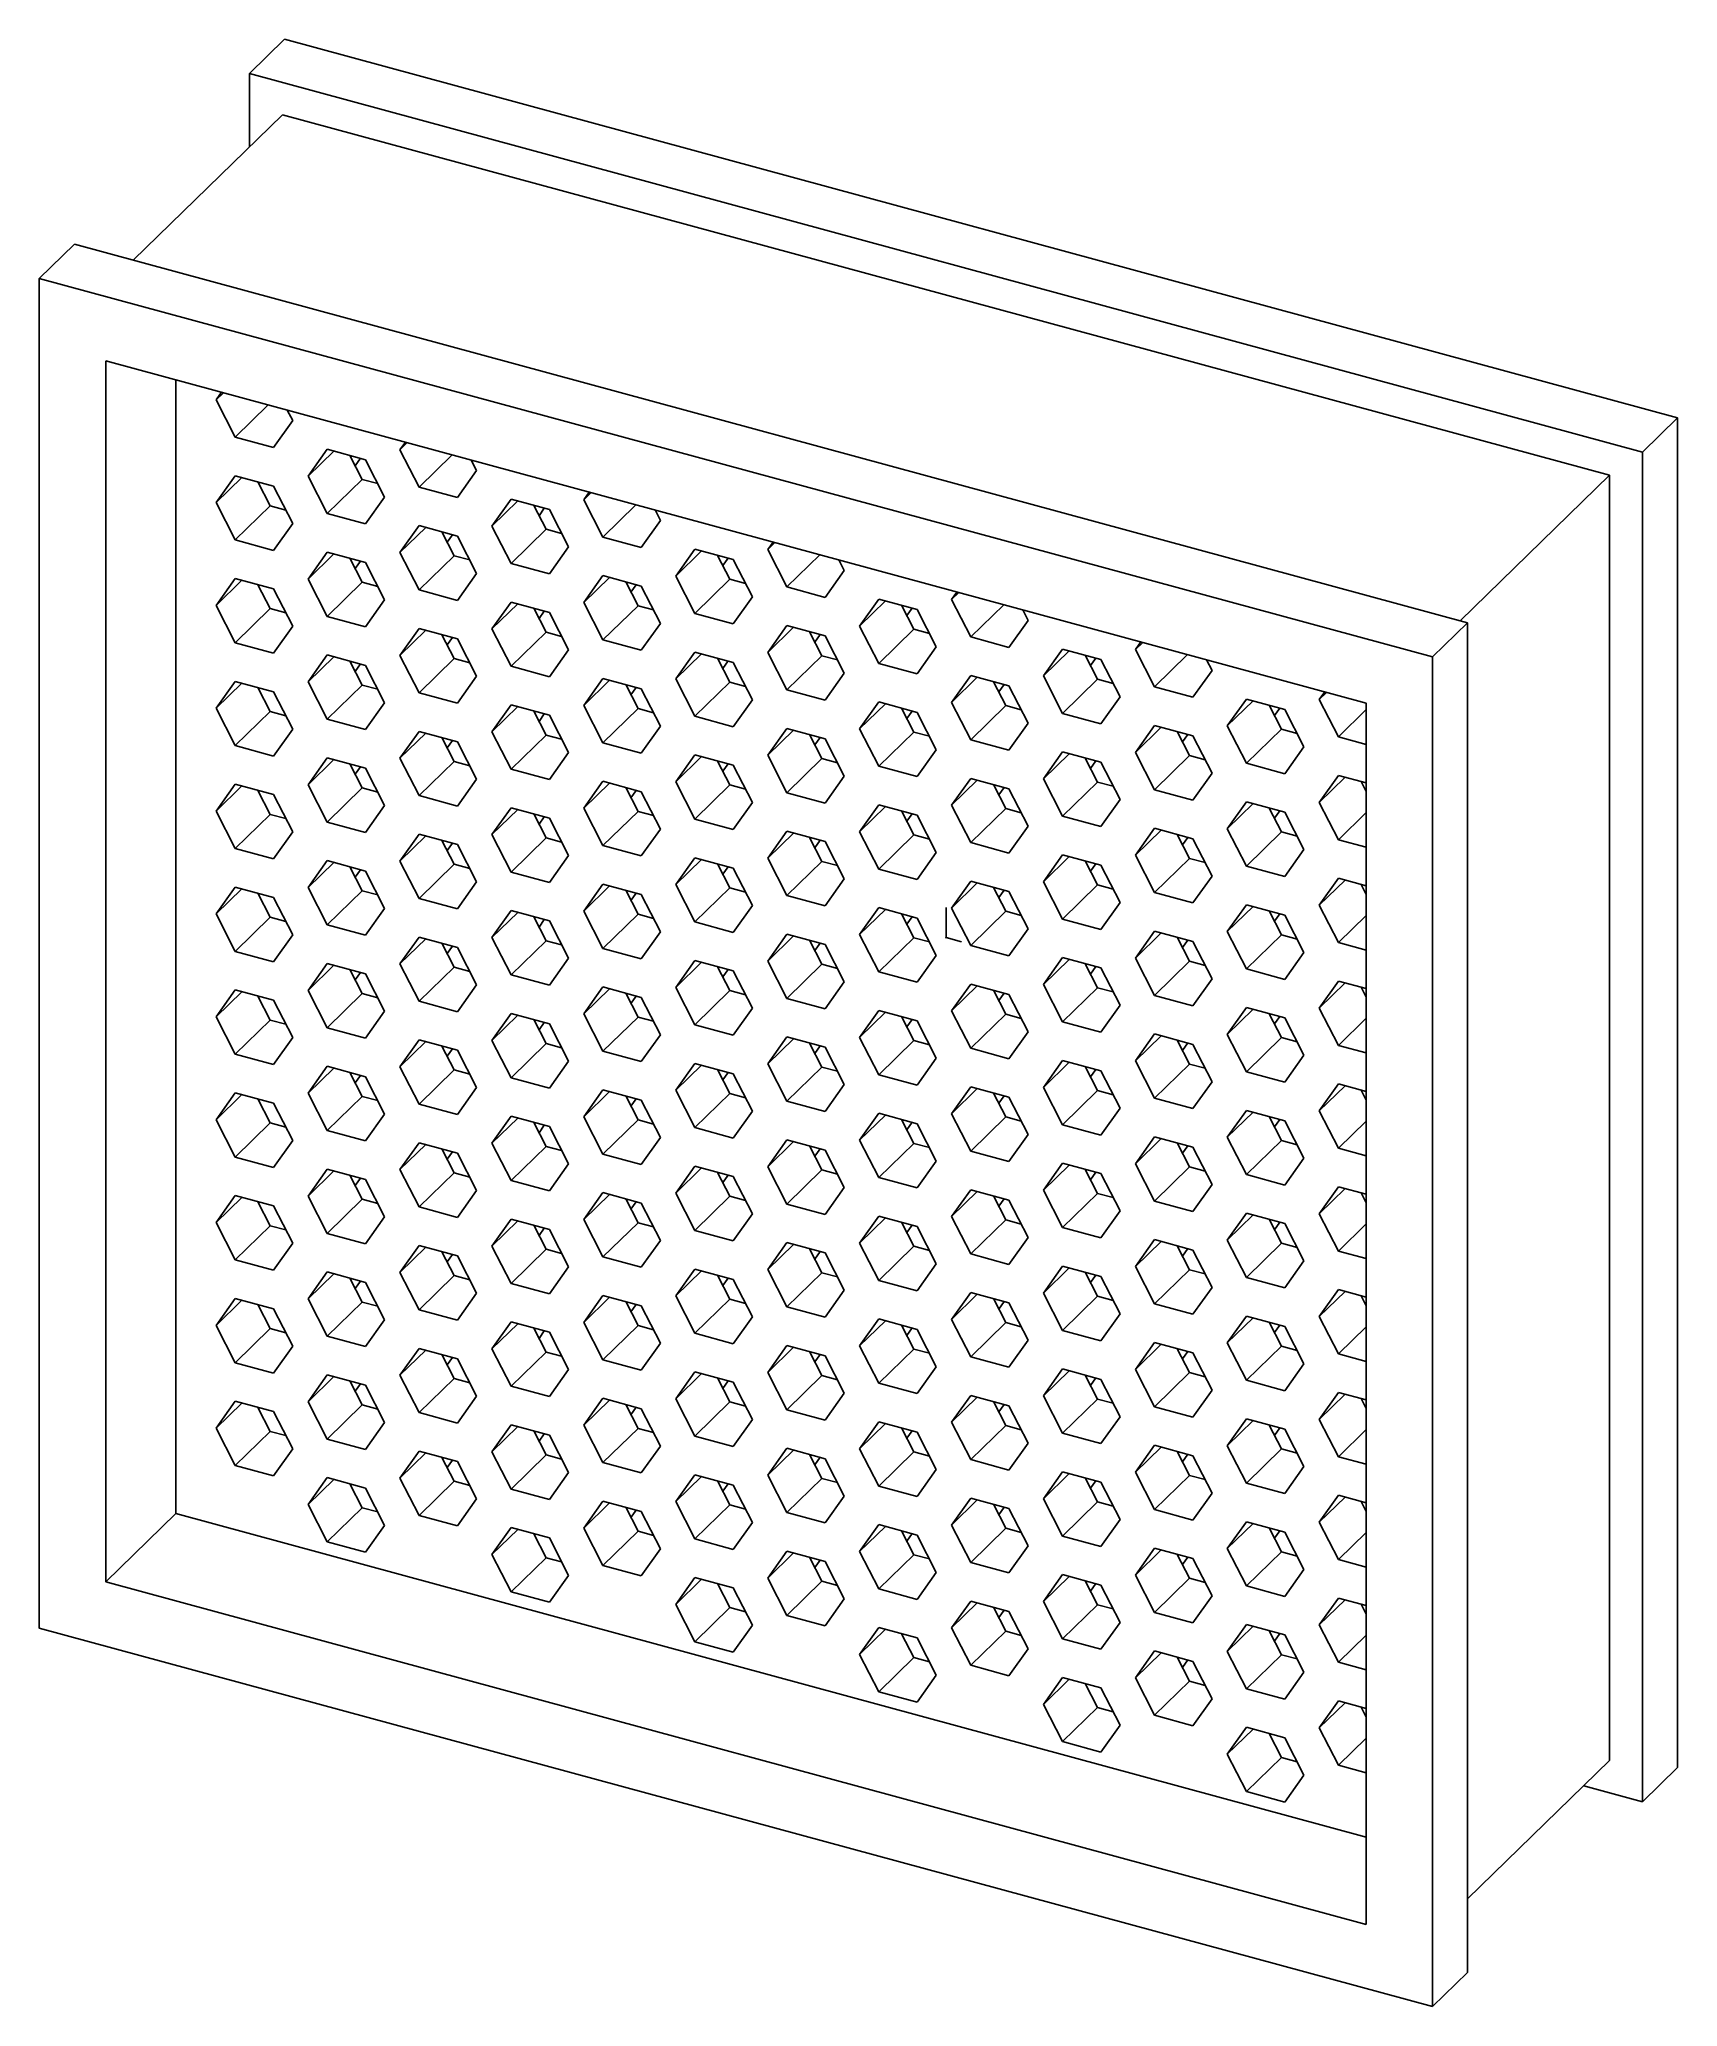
# Paper-space layout '_Trimetric' of a CAD drawing. Header units: inches. Extents: x -12.1 to 9.8, y -14.3 to 12.
import ezdxf

# ---------------------------------------------------------------- set-up
doc = ezdxf.new("R2010")
doc.units = ezdxf.units.IN
doc.header["$MEASUREMENT"] = 0
doc.header["$PDSIZE"] = -1

psp = doc.layouts.new('_Trimetric')

# ---------------------------------------------------------------- linework, layer by layer
at = {"color": 7, "linetype": 'Continuous', "lineweight": 25}
for p, q in [((-8.82, 11.98), (-9.286, 11.524)), ((-8.82, 11.98), (9.753, 6.932)), ((-9.286, 10.544), (-9.286, 11.524)), ((-9.286, 11.524), (9.286, 6.476)), ((-10.834, 9.033), (-8.844, 10.975)), ((8.844, 6.168), (-8.844, 10.975)), ((-12.087, 8.791), (-11.62, 9.247)), ((6.953, 4.199), (-11.62, 9.247)), ((-12.087, 8.791), (-12.087, -9.209)), ((6.486, 3.743), (-12.087, 8.791)), ((-11.202, 7.694), (-11.202, -8.593)), ((5.602, 3.127), (-11.202, 7.694)), ((-10.269, 7.44), (-10.269, -7.682)), ((-9.658, 7.274), (-9.73, 7.172)), ((-9.633, 7.267), (-9.73, 7.172)), ((-9.73, 7.172), (-9.475, 6.674)), ((-9.035, 7.104), (-9.475, 6.674)), ((-8.964, 6.536), (-8.709, 6.895)), ((-8.709, 6.895), (-8.781, 7.036)), ((9.753, 6.932), (9.286, 6.476)), ((9.753, 6.932), (9.753, -11.069)), ((-9.475, 6.674), (-8.964, 6.536)), ((-7.207, 6.608), (-7.279, 6.506)), ((-7.182, 6.601), (-7.279, 6.506)), ((-8.25, 6.513), (-8.505, 6.154)), ((-8.161, 6.489), (-8.505, 6.154)), ((-7.739, 6.374), (-8.25, 6.513)), ((-7.947, 6.43), (-7.783, 6.111)), ((-7.806, 6.392), (-7.876, 6.293)), ((-7.484, 5.876), (-7.739, 6.374)), ((-7.279, 6.506), (-7.024, 6.008)), ((-6.584, 6.438), (-7.024, 6.008)), ((-6.258, 6.229), (-6.33, 6.369)), ((9.286, 6.476), (9.286, -11.524)), ((-9.475, 6.16), (-9.73, 5.801)), ((-9.387, 6.136), (-9.73, 5.801)), ((-8.964, 6.021), (-9.475, 6.16)), ((-9.172, 6.078), (-9.008, 5.759)), ((-8.505, 6.154), (-8.25, 5.656)), ((-7.783, 6.111), (-8.25, 5.656)), ((-7.783, 6.111), (-7.575, 6.055)), ((-6.513, 5.87), (-6.258, 6.229)), ((6.854, 4.226), (8.844, 6.168)), ((8.844, -10.975), (8.844, 6.168)), ((-9.73, 5.801), (-9.475, 5.303)), ((-8.709, 5.523), (-8.964, 6.021)), ((-7.739, 5.517), (-7.484, 5.876)), ((-7.024, 6.008), (-6.513, 5.87)), ((-5.799, 5.847), (-6.054, 5.488)), ((-5.71, 5.823), (-6.054, 5.488)), ((-5.288, 5.708), (-5.799, 5.847)), ((-4.756, 5.942), (-4.828, 5.84)), ((-4.731, 5.935), (-4.828, 5.84)), ((-4.828, 5.84), (-4.573, 5.342)), ((-4.133, 5.772), (-4.573, 5.342)), ((-9.008, 5.759), (-9.475, 5.303)), ((-9.008, 5.759), (-8.801, 5.702)), ((-8.964, 5.164), (-8.709, 5.523)), ((-8.25, 5.656), (-7.739, 5.517)), ((-5.496, 5.764), (-5.332, 5.445)), ((-5.355, 5.726), (-5.425, 5.627)), ((-5.033, 5.21), (-5.288, 5.708)), ((-4.062, 5.203), (-3.807, 5.563)), ((-3.807, 5.563), (-3.879, 5.703)), ((-9.475, 5.303), (-8.964, 5.164)), ((-7.024, 5.494), (-7.279, 5.135)), ((-6.936, 5.47), (-7.279, 5.135)), ((-6.513, 5.355), (-7.024, 5.494)), ((-6.721, 5.412), (-6.557, 5.092)), ((-6.58, 5.373), (-6.651, 5.274)), ((-6.258, 4.857), (-6.513, 5.355)), ((-6.054, 5.488), (-5.799, 4.99)), ((-5.332, 5.445), (-5.799, 4.99)), ((-5.332, 5.445), (-5.124, 5.389)), ((-4.573, 5.342), (-4.062, 5.203)), ((-2.305, 5.276), (-2.377, 5.174)), ((-2.28, 5.269), (-2.377, 5.174)), ((-8.25, 5.141), (-8.505, 4.782)), ((-8.161, 5.117), (-8.505, 4.782)), ((-7.739, 5.003), (-8.25, 5.141)), ((-7.947, 5.059), (-7.783, 4.74)), ((-7.806, 5.021), (-7.876, 4.922)), ((-7.484, 4.505), (-7.739, 5.003)), ((-7.279, 5.135), (-7.024, 4.637)), ((-6.557, 5.092), (-7.024, 4.637)), ((-6.557, 5.092), (-6.35, 5.036)), ((-5.799, 4.99), (-5.288, 4.851)), ((-5.288, 4.851), (-5.033, 5.21)), ((-3.348, 5.181), (-3.603, 4.821)), ((-3.259, 5.157), (-3.603, 4.821)), ((-2.837, 5.042), (-3.348, 5.181)), ((-3.045, 5.098), (-2.881, 4.779)), ((-2.904, 5.06), (-2.974, 4.961)), ((-2.582, 4.544), (-2.837, 5.042)), ((-2.377, 5.174), (-2.122, 4.676)), ((-1.682, 5.106), (-2.122, 4.676)), ((-1.356, 4.897), (-1.428, 5.037)), ((-9.475, 4.789), (-9.73, 4.43)), ((-9.387, 4.765), (-9.73, 4.43)), ((-8.964, 4.65), (-9.475, 4.789)), ((-8.505, 4.782), (-8.25, 4.284)), ((-7.783, 4.74), (-8.25, 4.284)), ((-7.783, 4.74), (-7.575, 4.683)), ((-6.513, 4.498), (-6.258, 4.857)), ((-4.573, 4.828), (-4.828, 4.469)), ((-4.485, 4.804), (-4.828, 4.469)), ((-4.062, 4.689), (-4.573, 4.828)), ((-4.27, 4.746), (-4.106, 4.426)), ((-3.603, 4.821), (-3.348, 4.323)), ((-2.881, 4.779), (-3.348, 4.323)), ((-2.881, 4.779), (-2.673, 4.723)), ((-1.611, 4.537), (-1.356, 4.897)), ((-9.172, 4.706), (-9.008, 4.387)), ((-8.709, 4.152), (-8.964, 4.65)), ((-7.739, 4.145), (-7.484, 4.505)), ((-7.024, 4.637), (-6.513, 4.498)), ((-5.799, 4.475), (-6.054, 4.116)), ((-5.288, 4.336), (-5.799, 4.475)), ((-4.828, 4.469), (-4.573, 3.971)), ((-4.129, 4.707), (-4.2, 4.608)), ((-3.807, 4.191), (-4.062, 4.689)), ((-2.837, 4.185), (-2.582, 4.544)), ((-2.122, 4.676), (-1.611, 4.537)), ((-0.897, 4.514), (-1.152, 4.155)), ((-0.808, 4.491), (-1.152, 4.155)), ((-0.386, 4.376), (-0.897, 4.514)), ((0.146, 4.609), (0.074, 4.508)), ((0.171, 4.603), (0.074, 4.508)), ((0.074, 4.508), (0.329, 4.01)), ((-9.73, 4.43), (-9.475, 3.932)), ((-9.008, 4.387), (-9.475, 3.932)), ((-9.008, 4.387), (-8.801, 4.331)), ((-8.25, 4.284), (-7.739, 4.145)), ((-5.71, 4.451), (-6.054, 4.116)), ((-5.496, 4.393), (-5.332, 4.074)), ((-5.355, 4.355), (-5.425, 4.256)), ((-5.033, 3.839), (-5.288, 4.336)), ((-4.106, 4.426), (-4.573, 3.971)), ((-4.106, 4.426), (-3.899, 4.37)), ((-3.348, 4.323), (-2.837, 4.185)), ((-0.594, 4.432), (-0.43, 4.113)), ((-0.453, 4.394), (-0.523, 4.295)), ((-0.131, 3.878), (-0.386, 4.376)), ((0.769, 4.44), (0.329, 4.01)), ((0.839, 3.871), (1.095, 4.23)), ((1.095, 4.23), (1.023, 4.371)), ((6.486, 3.743), (6.953, 4.199)), ((6.953, -13.802), (6.953, 4.199)), ((-8.964, 3.793), (-8.709, 4.152)), ((-7.024, 4.123), (-7.279, 3.763)), ((-6.936, 4.099), (-7.279, 3.763)), ((-6.513, 3.984), (-7.024, 4.123)), ((-6.721, 4.04), (-6.557, 3.721)), ((-6.58, 4.002), (-6.651, 3.903)), ((-6.258, 3.486), (-6.513, 3.984)), ((-6.054, 4.116), (-5.799, 3.618)), ((-5.332, 4.074), (-5.799, 3.618)), ((-5.332, 4.074), (-5.124, 4.017)), ((-4.573, 3.971), (-4.062, 3.832)), ((-4.062, 3.832), (-3.807, 4.191)), ((-2.122, 4.162), (-2.377, 3.803)), ((-2.034, 4.138), (-2.377, 3.803)), ((-1.611, 4.023), (-2.122, 4.162)), ((-1.819, 4.079), (-1.655, 3.76)), ((-1.678, 4.041), (-1.749, 3.942)), ((-1.356, 3.525), (-1.611, 4.023)), ((-1.152, 4.155), (-0.897, 3.657)), ((-0.43, 4.113), (-0.897, 3.657)), ((-0.43, 4.113), (-0.222, 4.056)), ((0.329, 4.01), (0.839, 3.871)), ((2.597, 3.943), (2.525, 3.842)), ((2.622, 3.937), (2.525, 3.842)), ((-9.475, 3.932), (-8.964, 3.793)), ((-8.25, 3.77), (-8.505, 3.411)), ((-8.161, 3.746), (-8.505, 3.411)), ((-7.739, 3.631), (-8.25, 3.77)), ((-7.947, 3.688), (-7.783, 3.368)), ((-7.279, 3.763), (-7.024, 3.265)), ((-6.557, 3.721), (-7.024, 3.265)), ((-6.557, 3.721), (-6.35, 3.664)), ((-5.288, 3.479), (-5.033, 3.839)), ((-3.348, 3.809), (-3.603, 3.45)), ((-3.259, 3.785), (-3.603, 3.45)), ((-2.837, 3.67), (-3.348, 3.809)), ((-3.045, 3.727), (-2.881, 3.407)), ((-2.904, 3.689), (-2.974, 3.589)), ((-2.377, 3.803), (-2.122, 3.305)), ((-1.655, 3.76), (-2.122, 3.305)), ((-1.655, 3.76), (-1.448, 3.704)), ((-0.386, 3.519), (-0.131, 3.878)), ((1.554, 3.848), (1.299, 3.489)), ((1.643, 3.824), (1.299, 3.489)), ((2.065, 3.71), (1.554, 3.848)), ((1.857, 3.766), (2.021, 3.447)), ((1.998, 3.728), (1.928, 3.629)), ((2.32, 3.212), (2.065, 3.71)), ((2.525, 3.842), (2.78, 3.344)), ((3.22, 3.774), (2.78, 3.344)), ((3.546, 3.564), (3.474, 3.705)), ((6.486, -14.257), (6.486, 3.743)), ((-9.475, 3.417), (-9.73, 3.058)), ((-8.964, 3.278), (-9.475, 3.417)), ((-7.806, 3.649), (-7.876, 3.55)), ((-7.484, 3.133), (-7.739, 3.631)), ((-6.513, 3.127), (-6.258, 3.486)), ((-5.799, 3.618), (-5.288, 3.479)), ((-4.573, 3.456), (-4.828, 3.097)), ((-4.485, 3.433), (-4.828, 3.097)), ((-4.062, 3.318), (-4.573, 3.456)), ((-3.603, 3.45), (-3.348, 2.952)), ((-2.582, 3.172), (-2.837, 3.67)), ((-1.611, 3.166), (-1.356, 3.525)), ((-0.897, 3.657), (-0.386, 3.519)), ((0.329, 3.496), (0.074, 3.136)), ((0.417, 3.472), (0.074, 3.136)), ((0.839, 3.357), (0.329, 3.496)), ((0.632, 3.413), (0.796, 3.094)), ((1.299, 3.489), (1.554, 2.991)), ((2.021, 3.447), (1.554, 2.991)), ((2.021, 3.447), (2.229, 3.39)), ((3.29, 3.205), (3.546, 3.564)), ((-9.387, 3.393), (-9.73, 3.058)), ((-9.172, 3.335), (-9.008, 3.016)), ((-8.709, 2.78), (-8.964, 3.278)), ((-8.505, 3.411), (-8.25, 2.913)), ((-7.783, 3.368), (-8.25, 2.913)), ((-7.783, 3.368), (-7.575, 3.312)), ((-7.024, 3.265), (-6.513, 3.127)), ((-4.27, 3.374), (-4.106, 3.055)), ((-4.129, 3.336), (-4.2, 3.237)), ((-3.807, 2.82), (-4.062, 3.318)), ((-2.881, 3.407), (-3.348, 2.952)), ((-2.881, 3.407), (-2.673, 3.351)), ((-2.837, 2.813), (-2.582, 3.172)), ((-2.122, 3.305), (-1.611, 3.166)), ((0.773, 3.375), (0.702, 3.276)), ((1.095, 2.859), (0.839, 3.357)), ((2.065, 2.852), (2.32, 3.212)), ((2.78, 3.344), (3.29, 3.205)), ((4.005, 3.182), (3.75, 2.823)), ((4.093, 3.158), (3.75, 2.823)), ((4.516, 3.043), (4.005, 3.182)), ((5.048, 3.277), (4.976, 3.176)), ((5.073, 3.27), (4.976, 3.176)), ((4.976, 3.176), (5.231, 2.678)), ((-9.73, 3.058), (-9.475, 2.56)), ((-9.008, 3.016), (-9.475, 2.56)), ((-9.008, 3.016), (-8.801, 2.959)), ((-8.25, 2.913), (-7.739, 2.774)), ((-7.739, 2.774), (-7.484, 3.133)), ((-5.799, 3.104), (-6.054, 2.745)), ((-5.71, 3.08), (-6.054, 2.745)), ((-5.288, 2.965), (-5.799, 3.104)), ((-5.496, 3.021), (-5.332, 2.702)), ((-5.355, 2.983), (-5.425, 2.884)), ((-5.033, 2.467), (-5.288, 2.965)), ((-4.828, 3.097), (-4.573, 2.599)), ((-4.106, 3.055), (-4.573, 2.599)), ((-4.106, 3.055), (-3.899, 2.998)), ((-3.348, 2.952), (-2.837, 2.813)), ((-0.897, 3.143), (-1.152, 2.784)), ((-0.808, 3.119), (-1.152, 2.784)), ((-0.386, 3.004), (-0.897, 3.143)), ((-0.594, 3.061), (-0.43, 2.741)), ((-0.453, 3.022), (-0.523, 2.923)), ((-0.131, 2.506), (-0.386, 3.004)), ((0.074, 3.136), (0.329, 2.639)), ((0.796, 3.094), (0.329, 2.639)), ((0.796, 3.094), (1.003, 3.038)), ((1.554, 2.991), (2.065, 2.852)), ((4.308, 3.1), (4.472, 2.781)), ((4.449, 3.062), (4.379, 2.963)), ((4.771, 2.545), (4.516, 3.043)), ((5.602, 3.04), (5.231, 2.678)), ((5.602, -13.16), (5.602, 3.127)), ((-8.964, 2.421), (-8.709, 2.78)), ((-7.024, 2.751), (-7.279, 2.392)), ((-6.936, 2.727), (-7.279, 2.392)), ((-6.513, 2.612), (-7.024, 2.751)), ((-6.721, 2.669), (-6.557, 2.349)), ((-6.58, 2.63), (-6.651, 2.531)), ((-6.054, 2.745), (-5.799, 2.247)), ((-5.332, 2.702), (-5.799, 2.247)), ((-5.332, 2.702), (-5.124, 2.646)), ((-4.062, 2.461), (-3.807, 2.82)), ((-2.122, 2.79), (-2.377, 2.431)), ((-2.034, 2.766), (-2.377, 2.431)), ((-1.611, 2.652), (-2.122, 2.79)), ((-1.819, 2.708), (-1.655, 2.389)), ((-1.678, 2.67), (-1.749, 2.571)), ((-1.356, 2.154), (-1.611, 2.652)), ((-1.152, 2.784), (-0.897, 2.286)), ((-0.43, 2.741), (-0.897, 2.286)), ((-0.43, 2.741), (-0.222, 2.685)), ((0.329, 2.639), (0.839, 2.5)), ((0.839, 2.5), (1.095, 2.859)), ((2.78, 2.83), (2.525, 2.47)), ((2.868, 2.806), (2.525, 2.47)), ((3.29, 2.691), (2.78, 2.83)), ((3.083, 2.747), (3.247, 2.428)), ((3.224, 2.709), (3.153, 2.61)), ((3.546, 2.193), (3.29, 2.691)), ((3.75, 2.823), (4.005, 2.325)), ((4.472, 2.781), (4.005, 2.325)), ((4.472, 2.781), (4.68, 2.724)), ((5.231, 2.678), (5.602, 2.577)), ((-9.475, 2.56), (-8.964, 2.421)), ((-8.25, 2.398), (-8.505, 2.039)), ((-8.161, 2.374), (-8.505, 2.039)), ((-7.739, 2.26), (-8.25, 2.398)), ((-7.279, 2.392), (-7.024, 1.894)), ((-6.258, 2.114), (-6.513, 2.612)), ((-5.288, 2.108), (-5.033, 2.467)), ((-4.573, 2.599), (-4.062, 2.461)), ((-3.348, 2.438), (-3.603, 2.078)), ((-3.259, 2.414), (-3.603, 2.078)), ((-2.837, 2.299), (-3.348, 2.438)), ((-2.377, 2.431), (-2.122, 1.933)), ((-1.655, 2.389), (-2.122, 1.933)), ((-1.655, 2.389), (-1.448, 2.332)), ((-0.386, 2.147), (-0.131, 2.506)), ((1.554, 2.477), (1.299, 2.118)), ((1.643, 2.453), (1.299, 2.118)), ((2.065, 2.338), (1.554, 2.477)), ((1.857, 2.395), (2.021, 2.075)), ((2.525, 2.47), (2.78, 1.972)), ((3.247, 2.428), (2.78, 1.972)), ((3.247, 2.428), (3.454, 2.371)), ((4.516, 2.186), (4.771, 2.545)), ((-7.947, 2.316), (-7.783, 1.997)), ((-7.806, 2.278), (-7.876, 2.179)), ((-7.484, 1.762), (-7.739, 2.26)), ((-6.557, 2.349), (-7.024, 1.894)), ((-6.557, 2.349), (-6.35, 2.293)), ((-6.513, 1.755), (-6.258, 2.114)), ((-5.799, 2.247), (-5.288, 2.108)), ((-3.045, 2.355), (-2.881, 2.036)), ((-2.904, 2.317), (-2.974, 2.218)), ((-2.582, 1.801), (-2.837, 2.299)), ((-1.611, 1.794), (-1.356, 2.154)), ((-0.897, 2.286), (-0.386, 2.147)), ((0.329, 2.124), (0.074, 1.765)), ((0.417, 2.1), (0.074, 1.765)), ((0.839, 1.985), (0.329, 2.124)), ((1.299, 2.118), (1.554, 1.62)), ((1.998, 2.356), (1.928, 2.257)), ((2.32, 1.84), (2.065, 2.338)), ((3.29, 1.834), (3.546, 2.193)), ((4.005, 2.325), (4.516, 2.186)), ((5.231, 2.163), (4.976, 1.804)), ((5.319, 2.139), (4.976, 1.804)), ((5.602, 2.063), (5.231, 2.163)), ((-9.475, 2.046), (-9.73, 1.687)), ((-9.387, 2.022), (-9.73, 1.687)), ((-8.964, 1.907), (-9.475, 2.046)), ((-9.172, 1.963), (-9.008, 1.644)), ((-8.709, 1.409), (-8.964, 1.907)), ((-8.505, 2.039), (-8.25, 1.541)), ((-7.783, 1.997), (-8.25, 1.541)), ((-7.783, 1.997), (-7.575, 1.94)), ((-7.024, 1.894), (-6.513, 1.755)), ((-4.573, 2.085), (-4.828, 1.726)), ((-4.485, 2.061), (-4.828, 1.726)), ((-4.062, 1.946), (-4.573, 2.085)), ((-4.27, 2.003), (-4.106, 1.683)), ((-4.129, 1.964), (-4.2, 1.865)), ((-3.807, 1.448), (-4.062, 1.946)), ((-3.603, 2.078), (-3.348, 1.58)), ((-2.881, 2.036), (-3.348, 1.58)), ((-2.881, 2.036), (-2.673, 1.98)), ((-2.122, 1.933), (-1.611, 1.794)), ((0.632, 2.042), (0.796, 1.723)), ((0.773, 2.004), (0.702, 1.905)), ((1.095, 1.487), (0.839, 1.985)), ((2.021, 2.075), (1.554, 1.62)), ((2.021, 2.075), (2.229, 2.019)), ((2.065, 1.481), (2.32, 1.84)), ((2.78, 1.972), (3.29, 1.834)), ((5.534, 2.081), (5.602, 1.948)), ((-9.73, 1.687), (-9.475, 1.189)), ((-9.008, 1.644), (-9.475, 1.189)), ((-9.008, 1.644), (-8.801, 1.588)), ((-7.739, 1.402), (-7.484, 1.762)), ((-5.799, 1.732), (-6.054, 1.373)), ((-5.71, 1.708), (-6.054, 1.373)), ((-5.288, 1.594), (-5.799, 1.732)), ((-5.496, 1.65), (-5.332, 1.331)), ((-5.355, 1.612), (-5.425, 1.513)), ((-5.033, 1.096), (-5.288, 1.594)), ((-4.828, 1.726), (-4.573, 1.228)), ((-4.106, 1.683), (-4.573, 1.228)), ((-4.106, 1.683), (-3.899, 1.627)), ((-3.348, 1.58), (-2.837, 1.442)), ((-2.837, 1.442), (-2.582, 1.801)), ((-0.897, 1.772), (-1.152, 1.412)), ((-0.808, 1.748), (-1.152, 1.412)), ((-0.386, 1.633), (-0.897, 1.772)), ((-0.594, 1.689), (-0.43, 1.37)), ((-0.453, 1.651), (-0.523, 1.552)), ((-0.131, 1.135), (-0.386, 1.633)), ((0.074, 1.765), (0.329, 1.267)), ((0.796, 1.723), (0.329, 1.267)), ((0.796, 1.723), (1.003, 1.666)), ((1.554, 1.62), (2.065, 1.481)), ((4.005, 1.811), (3.75, 1.452)), ((4.093, 1.787), (3.75, 1.452)), ((4.516, 1.672), (4.005, 1.811)), ((4.308, 1.728), (4.472, 1.409)), ((4.449, 1.69), (4.379, 1.591)), ((4.771, 1.174), (4.516, 1.672)), ((4.976, 1.804), (5.231, 1.306)), ((5.602, 1.668), (5.231, 1.306)), ((-8.964, 1.05), (-8.709, 1.409)), ((-8.25, 1.541), (-7.739, 1.402)), ((-7.024, 1.38), (-7.279, 1.02)), ((-6.936, 1.356), (-7.279, 1.02)), ((-6.513, 1.241), (-7.024, 1.38)), ((-6.054, 1.373), (-5.799, 0.875)), ((-5.332, 1.331), (-5.799, 0.875)), ((-5.332, 1.331), (-5.124, 1.274)), ((-4.062, 1.089), (-3.807, 1.448)), ((-2.122, 1.419), (-2.377, 1.06)), ((-2.034, 1.395), (-2.377, 1.06)), ((-1.611, 1.28), (-2.122, 1.419)), ((-1.819, 1.337), (-1.655, 1.017)), ((-1.152, 1.412), (-0.897, 0.914)), ((-0.43, 1.37), (-0.897, 0.914)), ((-0.43, 1.37), (-0.222, 1.313)), ((0.839, 1.128), (1.095, 1.487)), ((2.78, 1.458), (2.525, 1.099)), ((2.868, 1.434), (2.525, 1.099)), ((3.29, 1.319), (2.78, 1.458)), ((3.083, 1.376), (3.247, 1.056)), ((3.224, 1.337), (3.153, 1.238)), ((3.546, 0.821), (3.29, 1.319)), ((3.75, 1.452), (4.005, 0.954)), ((4.472, 1.409), (4.005, 0.954)), ((4.472, 1.409), (4.68, 1.353)), ((-9.475, 1.189), (-8.964, 1.05)), ((-6.721, 1.297), (-6.557, 0.978)), ((-6.58, 1.259), (-6.651, 1.16)), ((-6.258, 0.743), (-6.513, 1.241)), ((-5.288, 0.736), (-5.033, 1.096)), ((-4.573, 1.228), (-4.062, 1.089)), ((-3.348, 1.066), (-3.603, 0.707)), ((-2.837, 0.927), (-3.348, 1.066)), ((-2.377, 1.06), (-2.122, 0.562)), ((-1.678, 1.298), (-1.749, 1.199)), ((-1.356, 0.782), (-1.611, 1.28)), ((-0.386, 0.776), (-0.131, 1.135)), ((0.329, 1.267), (0.839, 1.128)), ((1.554, 1.105), (1.299, 0.746)), ((1.643, 1.081), (1.299, 0.746)), ((2.065, 0.967), (1.554, 1.105)), ((2.525, 1.099), (2.78, 0.601)), ((3.247, 1.056), (2.78, 0.601)), ((3.247, 1.056), (3.454, 1)), ((4.516, 0.815), (4.771, 1.174)), ((5.231, 1.306), (5.602, 1.205)), ((-8.25, 1.027), (-8.505, 0.668)), ((-8.161, 1.003), (-8.505, 0.668)), ((-7.739, 0.888), (-8.25, 1.027)), ((-7.947, 0.945), (-7.783, 0.625)), ((-7.806, 0.906), (-7.876, 0.807)), ((-7.484, 0.39), (-7.739, 0.888)), ((-7.279, 1.02), (-7.024, 0.522)), ((-6.557, 0.978), (-7.024, 0.522)), ((-6.557, 0.978), (-6.35, 0.922)), ((-5.799, 0.875), (-5.288, 0.736)), ((-3.259, 1.042), (-3.603, 0.707)), ((-3.045, 0.984), (-2.881, 0.665)), ((-2.904, 0.946), (-2.974, 0.847)), ((-2.582, 0.429), (-2.837, 0.927)), ((-1.655, 1.017), (-2.122, 0.562)), ((-1.655, 1.017), (-1.448, 0.961)), ((-0.897, 0.914), (-0.386, 0.776)), ((1.857, 1.023), (2.021, 0.704)), ((1.998, 0.985), (1.928, 0.886)), ((2.32, 0.469), (2.065, 0.967)), ((3.29, 0.462), (3.546, 0.821)), ((4.005, 0.954), (4.516, 0.815)), ((5.231, 0.792), (4.976, 0.433)), ((5.602, 0.691), (5.231, 0.792)), ((-9.475, 0.674), (-9.73, 0.315)), ((-9.387, 0.65), (-9.73, 0.315)), ((-8.964, 0.536), (-9.475, 0.674)), ((-9.172, 0.592), (-9.008, 0.273)), ((-8.709, 0.038), (-8.964, 0.536)), ((-8.505, 0.668), (-8.25, 0.17)), ((-7.783, 0.625), (-8.25, 0.17)), ((-7.783, 0.625), (-7.575, 0.569)), ((-6.513, 0.384), (-6.258, 0.743)), ((-4.573, 0.714), (-4.828, 0.354)), ((-4.485, 0.69), (-4.828, 0.354)), ((-4.062, 0.575), (-4.573, 0.714)), ((-4.27, 0.631), (-4.106, 0.312)), ((-4.129, 0.593), (-4.2, 0.494)), ((-3.807, 0.077), (-4.062, 0.575)), ((-3.603, 0.707), (-3.348, 0.209)), ((-2.881, 0.665), (-3.348, 0.209)), ((-2.881, 0.665), (-2.673, 0.608)), ((-2.122, 0.562), (-1.611, 0.423)), ((-1.611, 0.423), (-1.356, 0.782)), ((0.329, 0.753), (0.074, 0.394)), ((0.417, 0.729), (0.074, 0.394)), ((0.839, 0.614), (0.329, 0.753)), ((0.632, 0.67), (0.796, 0.351)), ((0.773, 0.632), (0.702, 0.533)), ((1.095, 0.116), (0.839, 0.614)), ((1.299, 0.746), (1.554, 0.248)), ((2.021, 0.704), (1.554, 0.248)), ((2.021, 0.704), (2.229, 0.647)), ((2.78, 0.601), (3.29, 0.462)), ((5.319, 0.768), (4.976, 0.433)), ((5.534, 0.71), (5.602, 0.577)), ((-9.73, 0.315), (-9.475, -0.183)), ((-9.008, 0.273), (-9.475, -0.183)), ((-9.008, 0.273), (-8.801, 0.216)), ((-7.739, 0.031), (-7.484, 0.39)), ((-7.024, 0.522), (-6.513, 0.384)), ((-5.799, 0.361), (-6.054, 0.002)), ((-5.71, 0.337), (-6.054, 0.002)), ((-5.288, 0.222), (-5.799, 0.361)), ((-5.496, 0.279), (-5.332, -0.041)), ((-4.828, 0.354), (-4.573, -0.144)), ((-4.106, 0.312), (-4.573, -0.144)), ((-4.106, 0.312), (-3.899, 0.255)), ((-2.837, 0.07), (-2.582, 0.429)), ((-0.897, 0.4), (-1.152, 0.041)), ((-0.808, 0.376), (-1.152, 0.041)), ((-0.386, 0.261), (-0.897, 0.4)), ((-0.594, 0.318), (-0.43, -0.002)), ((-0.453, 0.279), (-0.523, 0.18)), ((0.074, 0.394), (0.329, -0.104)), ((0.796, 0.351), (0.329, -0.104)), ((0.796, 0.351), (1.003, 0.295)), ((2.065, 0.109), (2.32, 0.469)), ((4.005, 0.439), (3.75, 0.08)), ((4.093, 0.415), (3.75, 0.08)), ((4.516, 0.301), (4.005, 0.439)), ((4.308, 0.357), (4.472, 0.038)), ((4.449, 0.319), (4.379, 0.22)), ((4.771, -0.197), (4.516, 0.301)), ((4.976, 0.433), (5.231, -0.065)), ((5.602, 0.297), (5.231, -0.065)), ((-8.964, -0.322), (-8.709, 0.038)), ((-8.25, 0.17), (-7.739, 0.031)), ((-7.024, 0.008), (-7.279, -0.351)), ((-6.513, -0.131), (-7.024, 0.008)), ((-6.054, 0.002), (-5.799, -0.496)), ((-5.355, 0.24), (-5.425, 0.141)), ((-5.033, -0.276), (-5.288, 0.222)), ((-4.062, -0.282), (-3.807, 0.077)), ((-3.348, 0.209), (-2.837, 0.07)), ((-2.122, 0.047), (-2.377, -0.312)), ((-2.034, 0.023), (-2.377, -0.312)), ((-1.611, -0.091), (-2.122, 0.047)), ((-1.152, 0.041), (-0.897, -0.457)), ((-0.131, -0.237), (-0.386, 0.261)), ((0.839, -0.243), (1.095, 0.116)), ((1.554, 0.248), (2.065, 0.109)), ((2.78, 0.087), (2.525, -0.273)), ((2.868, 0.063), (2.525, -0.273)), ((3.29, -0.052), (2.78, 0.087)), ((3.083, 0.004), (3.247, -0.315)), ((3.75, 0.08), (4.005, -0.418)), ((4.472, 0.038), (4.005, -0.418)), ((4.472, 0.038), (4.68, -0.019)), ((-9.475, -0.183), (-8.964, -0.322)), ((-6.936, -0.016), (-7.279, -0.351)), ((-6.721, -0.074), (-6.557, -0.393)), ((-6.58, -0.112), (-6.651, -0.212)), ((-6.258, -0.629), (-6.513, -0.131)), ((-5.332, -0.041), (-5.799, -0.496)), ((-5.332, -0.041), (-5.124, -0.097)), ((-4.573, -0.144), (-4.062, -0.282)), ((-1.819, -0.035), (-1.655, -0.354)), ((-1.678, -0.073), (-1.749, -0.172)), ((-1.356, -0.589), (-1.611, -0.091)), ((-0.43, -0.002), (-0.897, -0.457)), ((-0.43, -0.002), (-0.222, -0.058)), ((-0.386, -0.596), (-0.131, -0.237)), ((0.329, -0.104), (0.839, -0.243)), ((3.224, -0.034), (3.153, -0.133)), ((3.546, -0.55), (3.29, -0.052)), ((4.516, -0.557), (4.771, -0.197)), ((5.231, -0.065), (5.602, -0.166)), ((-8.25, -0.344), (-8.505, -0.704)), ((-8.161, -0.368), (-8.505, -0.704)), ((-7.739, -0.483), (-8.25, -0.344)), ((-7.947, -0.427), (-7.783, -0.746)), ((-7.806, -0.465), (-7.876, -0.564)), ((-7.484, -0.981), (-7.739, -0.483)), ((-7.279, -0.351), (-7.024, -0.849)), ((-6.557, -0.393), (-7.024, -0.849)), ((-6.557, -0.393), (-6.35, -0.45)), ((-5.799, -0.496), (-5.288, -0.635)), ((-5.288, -0.635), (-5.033, -0.276)), ((-3.348, -0.305), (-3.603, -0.664)), ((-3.259, -0.329), (-3.603, -0.664)), ((-2.837, -0.444), (-3.348, -0.305)), ((-3.045, -0.388), (-2.881, -0.707)), ((-2.904, -0.426), (-2.974, -0.525)), ((-2.582, -0.942), (-2.837, -0.444)), ((-2.377, -0.312), (-2.122, -0.81)), ((-1.655, -0.354), (-2.122, -0.81)), ((-1.655, -0.354), (-1.448, -0.411)), ((-0.897, -0.457), (-0.386, -0.596)), ((1.554, -0.266), (1.299, -0.625)), ((1.643, -0.29), (1.299, -0.625)), ((2.065, -0.405), (1.554, -0.266)), ((1.857, -0.348), (2.021, -0.668)), ((1.998, -0.387), (1.928, -0.486)), ((2.32, -0.903), (2.065, -0.405)), ((2.525, -0.273), (2.78, -0.771)), ((3.247, -0.315), (2.78, -0.771)), ((3.247, -0.315), (3.454, -0.371)), ((4.005, -0.418), (4.516, -0.557)), ((-9.475, -0.697), (-9.73, -1.056)), ((-9.387, -0.721), (-9.73, -1.056)), ((-8.964, -0.836), (-9.475, -0.697)), ((-9.172, -0.78), (-9.008, -1.099)), ((-8.505, -0.704), (-8.25, -1.202)), ((-7.783, -0.746), (-8.25, -1.202)), ((-7.783, -0.746), (-7.575, -0.803)), ((-6.513, -0.988), (-6.258, -0.629)), ((-4.573, -0.658), (-4.828, -1.017)), ((-4.485, -0.682), (-4.828, -1.017)), ((-4.062, -0.797), (-4.573, -0.658)), ((-4.27, -0.74), (-4.106, -1.06)), ((-4.129, -0.779), (-4.2, -0.878)), ((-3.603, -0.664), (-3.348, -1.162)), ((-2.881, -0.707), (-3.348, -1.162)), ((-2.881, -0.707), (-2.673, -0.763)), ((-1.611, -0.949), (-1.356, -0.589)), ((0.329, -0.619), (0.074, -0.978)), ((0.417, -0.643), (0.074, -0.978)), ((0.839, -0.757), (0.329, -0.619)), ((0.632, -0.701), (0.796, -1.02)), ((0.773, -0.739), (0.702, -0.838)), ((1.095, -1.255), (0.839, -0.757)), ((1.299, -0.625), (1.554, -1.123)), ((2.021, -0.668), (1.554, -1.123)), ((2.021, -0.668), (2.229, -0.724)), ((2.78, -0.771), (3.29, -0.909)), ((3.29, -0.909), (3.546, -0.55)), ((5.231, -0.579), (4.976, -0.939)), ((5.319, -0.603), (4.976, -0.939)), ((5.602, -0.68), (5.231, -0.579)), ((5.534, -0.662), (5.602, -0.794)), ((-8.709, -1.334), (-8.964, -0.836)), ((-7.739, -1.34), (-7.484, -0.981)), ((-7.024, -0.849), (-6.513, -0.988)), ((-5.799, -1.011), (-6.054, -1.37)), ((-5.71, -1.035), (-6.054, -1.37)), ((-5.288, -1.149), (-5.799, -1.011)), ((-4.828, -1.017), (-4.573, -1.515)), ((-3.807, -1.295), (-4.062, -0.797)), ((-2.837, -1.301), (-2.582, -0.942)), ((-2.122, -0.81), (-1.611, -0.949)), ((-0.897, -0.971), (-1.152, -1.331)), ((-0.808, -0.995), (-1.152, -1.331)), ((-0.386, -1.11), (-0.897, -0.971)), ((0.074, -0.978), (0.329, -1.476)), ((0.796, -1.02), (0.329, -1.476)), ((0.796, -1.02), (1.003, -1.077)), ((2.065, -1.262), (2.32, -0.903)), ((4.005, -0.932), (3.75, -1.291)), ((4.093, -0.956), (3.75, -1.291)), ((4.516, -1.071), (4.005, -0.932)), ((4.308, -1.015), (4.472, -1.334)), ((4.976, -0.939), (5.231, -1.437)), ((-9.73, -1.056), (-9.475, -1.554)), ((-9.008, -1.099), (-9.475, -1.554)), ((-9.008, -1.099), (-8.801, -1.155)), ((-8.25, -1.202), (-7.739, -1.34)), ((-5.496, -1.093), (-5.332, -1.412)), ((-5.355, -1.131), (-5.425, -1.23)), ((-5.033, -1.647), (-5.288, -1.149)), ((-4.106, -1.06), (-4.573, -1.515)), ((-4.106, -1.06), (-3.899, -1.116)), ((-4.062, -1.654), (-3.807, -1.295)), ((-3.348, -1.162), (-2.837, -1.301)), ((-0.594, -1.054), (-0.43, -1.373)), ((-0.453, -1.092), (-0.523, -1.191)), ((-0.131, -1.608), (-0.386, -1.11)), ((0.839, -1.615), (1.095, -1.255)), ((1.554, -1.123), (2.065, -1.262)), ((2.78, -1.285), (2.525, -1.644)), ((2.868, -1.309), (2.525, -1.644)), ((3.29, -1.424), (2.78, -1.285)), ((3.75, -1.291), (4.005, -1.789)), ((4.449, -1.053), (4.379, -1.152)), ((4.771, -1.569), (4.516, -1.071)), ((5.602, -1.075), (5.231, -1.437)), ((-9.475, -1.554), (-8.964, -1.693)), ((-8.964, -1.693), (-8.709, -1.334)), ((-7.024, -1.363), (-7.279, -1.722)), ((-6.936, -1.387), (-7.279, -1.722)), ((-6.513, -1.502), (-7.024, -1.363)), ((-6.721, -1.446), (-6.557, -1.765)), ((-6.58, -1.484), (-6.651, -1.583)), ((-6.258, -2), (-6.513, -1.502)), ((-6.054, -1.37), (-5.799, -1.868)), ((-5.332, -1.412), (-5.799, -1.868)), ((-5.332, -1.412), (-5.124, -1.469)), ((-4.573, -1.515), (-4.062, -1.654)), ((-2.122, -1.324), (-2.377, -1.683)), ((-2.034, -1.348), (-2.377, -1.683)), ((-1.611, -1.463), (-2.122, -1.324)), ((-1.819, -1.406), (-1.655, -1.726)), ((-1.678, -1.445), (-1.749, -1.544)), ((-1.356, -1.961), (-1.611, -1.463)), ((-1.152, -1.331), (-0.897, -1.829)), ((-0.43, -1.373), (-0.897, -1.829)), ((-0.43, -1.373), (-0.222, -1.429)), ((0.329, -1.476), (0.839, -1.615)), ((3.083, -1.367), (3.247, -1.686)), ((3.224, -1.405), (3.153, -1.505)), ((3.546, -1.922), (3.29, -1.424)), ((4.472, -1.334), (4.005, -1.789)), ((4.472, -1.334), (4.68, -1.39)), ((4.516, -1.928), (4.771, -1.569)), ((5.231, -1.437), (5.602, -1.537)), ((-8.25, -1.716), (-8.505, -2.075)), ((-8.161, -1.74), (-8.505, -2.075)), ((-7.739, -1.855), (-8.25, -1.716)), ((-7.947, -1.798), (-7.783, -2.118)), ((-7.279, -1.722), (-7.024, -2.22)), ((-6.557, -1.765), (-7.024, -2.22)), ((-6.557, -1.765), (-6.35, -1.821)), ((-5.288, -2.007), (-5.033, -1.647)), ((-3.348, -1.677), (-3.603, -2.036)), ((-3.259, -1.701), (-3.603, -2.036)), ((-2.837, -1.816), (-3.348, -1.677)), ((-3.045, -1.759), (-2.881, -2.078)), ((-2.904, -1.797), (-2.974, -1.896)), ((-2.582, -2.313), (-2.837, -1.816)), ((-2.377, -1.683), (-2.122, -2.181)), ((-1.655, -1.726), (-2.122, -2.181)), ((-1.655, -1.726), (-1.448, -1.782)), ((-0.897, -1.829), (-0.386, -1.967)), ((-0.386, -1.967), (-0.131, -1.608)), ((1.554, -1.638), (1.299, -1.997)), ((1.643, -1.661), (1.299, -1.997)), ((2.065, -1.776), (1.554, -1.638)), ((1.857, -1.72), (2.021, -2.039)), ((1.998, -1.758), (1.928, -1.857)), ((2.32, -2.274), (2.065, -1.776)), ((2.525, -1.644), (2.78, -2.142)), ((3.247, -1.686), (2.78, -2.142)), ((3.247, -1.686), (3.454, -1.743)), ((4.005, -1.789), (4.516, -1.928)), ((-9.475, -2.069), (-9.73, -2.428)), ((-9.387, -2.093), (-9.73, -2.428)), ((-8.964, -2.207), (-9.475, -2.069)), ((-8.505, -2.075), (-8.25, -2.573)), ((-7.806, -1.837), (-7.876, -1.936)), ((-7.484, -2.353), (-7.739, -1.855)), ((-6.513, -2.359), (-6.258, -2)), ((-5.799, -1.868), (-5.288, -2.007)), ((-4.573, -2.029), (-4.828, -2.389)), ((-4.485, -2.053), (-4.828, -2.389)), ((-4.062, -2.168), (-4.573, -2.029)), ((-3.603, -2.036), (-3.348, -2.534)), ((-2.881, -2.078), (-3.348, -2.534)), ((-2.881, -2.078), (-2.673, -2.135)), ((-1.611, -2.32), (-1.356, -1.961)), ((0.329, -1.99), (0.074, -2.349)), ((0.417, -2.014), (0.074, -2.349)), ((0.839, -2.129), (0.329, -1.99)), ((0.632, -2.073), (0.796, -2.392)), ((1.299, -1.997), (1.554, -2.495)), ((2.021, -2.039), (1.554, -2.495)), ((2.021, -2.039), (2.229, -2.096)), ((3.29, -2.281), (3.546, -1.922)), ((5.231, -1.951), (4.976, -2.31)), ((5.319, -1.975), (4.976, -2.31)), ((5.602, -2.052), (5.231, -1.951)), ((5.534, -2.033), (5.602, -2.166)), ((-9.172, -2.151), (-9.008, -2.47)), ((-8.709, -2.705), (-8.964, -2.207)), ((-7.783, -2.118), (-8.25, -2.573)), ((-7.783, -2.118), (-7.575, -2.174)), ((-7.739, -2.712), (-7.484, -2.353)), ((-7.024, -2.22), (-6.513, -2.359)), ((-4.27, -2.112), (-4.106, -2.431)), ((-4.129, -2.15), (-4.2, -2.249)), ((-3.807, -2.666), (-4.062, -2.168)), ((-2.837, -2.673), (-2.582, -2.313)), ((-2.122, -2.181), (-1.611, -2.32)), ((-0.897, -2.343), (-1.152, -2.702)), ((-0.386, -2.482), (-0.897, -2.343)), ((0.074, -2.349), (0.329, -2.847)), ((0.773, -2.111), (0.702, -2.21)), ((1.095, -2.627), (0.839, -2.129)), ((2.065, -2.633), (2.32, -2.274)), ((2.78, -2.142), (3.29, -2.281)), ((4.005, -2.304), (3.75, -2.663)), ((4.093, -2.328), (3.75, -2.663)), ((4.516, -2.442), (4.005, -2.304)), ((4.976, -2.31), (5.231, -2.808)), ((-9.73, -2.428), (-9.475, -2.926)), ((-9.008, -2.47), (-9.475, -2.926)), ((-9.008, -2.47), (-8.801, -2.527)), ((-8.25, -2.573), (-7.739, -2.712)), ((-5.799, -2.382), (-6.054, -2.741)), ((-5.71, -2.406), (-6.054, -2.741)), ((-5.288, -2.521), (-5.799, -2.382)), ((-5.496, -2.464), (-5.332, -2.784)), ((-5.355, -2.503), (-5.425, -2.602)), ((-5.033, -3.019), (-5.288, -2.521)), ((-4.828, -2.389), (-4.573, -2.887)), ((-4.106, -2.431), (-4.573, -2.887)), ((-4.106, -2.431), (-3.899, -2.488)), ((-3.348, -2.534), (-2.837, -2.673)), ((-0.808, -2.367), (-1.152, -2.702)), ((-0.594, -2.425), (-0.43, -2.745)), ((-0.453, -2.463), (-0.523, -2.563)), ((-0.131, -2.98), (-0.386, -2.482)), ((0.796, -2.392), (0.329, -2.847)), ((0.796, -2.392), (1.003, -2.448)), ((1.554, -2.495), (2.065, -2.633)), ((4.308, -2.386), (4.472, -2.705)), ((4.449, -2.424), (4.379, -2.523)), ((4.771, -2.94), (4.516, -2.442)), ((5.602, -2.446), (5.231, -2.808)), ((-8.964, -3.065), (-8.709, -2.705)), ((-7.024, -2.735), (-7.279, -3.094)), ((-6.936, -2.759), (-7.279, -3.094)), ((-6.513, -2.874), (-7.024, -2.735)), ((-6.721, -2.817), (-6.557, -3.136)), ((-6.58, -2.855), (-6.651, -2.954)), ((-6.258, -3.372), (-6.513, -2.874)), ((-6.054, -2.741), (-5.799, -3.239)), ((-5.332, -2.784), (-5.799, -3.239)), ((-5.332, -2.784), (-5.124, -2.84)), ((-4.062, -3.025), (-3.807, -2.666)), ((-2.122, -2.696), (-2.377, -3.055)), ((-2.034, -2.719), (-2.377, -3.055)), ((-1.611, -2.834), (-2.122, -2.696)), ((-1.819, -2.778), (-1.655, -3.097)), ((-1.678, -2.816), (-1.749, -2.915)), ((-1.356, -3.332), (-1.611, -2.834)), ((-1.152, -2.702), (-0.897, -3.2)), ((-0.43, -2.745), (-0.897, -3.2)), ((-0.43, -2.745), (-0.222, -2.801)), ((0.329, -2.847), (0.839, -2.986)), ((0.839, -2.986), (1.095, -2.627)), ((2.78, -2.656), (2.525, -3.016)), ((2.868, -2.68), (2.525, -3.016)), ((3.29, -2.795), (2.78, -2.656)), ((3.083, -2.739), (3.247, -3.058)), ((3.224, -2.777), (3.153, -2.876)), ((3.546, -3.293), (3.29, -2.795)), ((3.75, -2.663), (4.005, -3.161)), ((4.472, -2.705), (4.005, -3.161)), ((4.472, -2.705), (4.68, -2.762)), ((5.231, -2.808), (5.602, -2.909)), ((-9.475, -2.926), (-8.964, -3.065)), ((-8.25, -3.087), (-8.505, -3.447)), ((-8.161, -3.111), (-8.505, -3.447)), ((-7.739, -3.226), (-8.25, -3.087)), ((-7.279, -3.094), (-7.024, -3.592)), ((-6.557, -3.136), (-7.024, -3.592)), ((-6.557, -3.136), (-6.35, -3.193)), ((-5.288, -3.378), (-5.033, -3.019)), ((-4.573, -2.887), (-4.062, -3.025)), ((-3.348, -3.048), (-3.603, -3.407)), ((-3.259, -3.072), (-3.603, -3.407)), ((-2.837, -3.187), (-3.348, -3.048)), ((-3.045, -3.131), (-2.881, -3.45)), ((-2.377, -3.055), (-2.122, -3.553)), ((-1.655, -3.097), (-2.122, -3.553)), ((-1.655, -3.097), (-1.448, -3.154)), ((-0.386, -3.339), (-0.131, -2.98)), ((1.554, -3.009), (1.299, -3.368)), ((1.643, -3.033), (1.299, -3.368)), ((2.065, -3.148), (1.554, -3.009)), ((1.857, -3.091), (2.021, -3.411)), ((1.998, -3.13), (1.928, -3.229)), ((2.32, -3.646), (2.065, -3.148)), ((2.525, -3.016), (2.78, -3.513)), ((3.247, -3.058), (2.78, -3.513)), ((3.247, -3.058), (3.454, -3.114)), ((4.516, -3.3), (4.771, -2.94)), ((-7.947, -3.17), (-7.783, -3.489)), ((-7.806, -3.208), (-7.876, -3.307)), ((-7.484, -3.724), (-7.739, -3.226)), ((-6.513, -3.731), (-6.258, -3.372)), ((-5.799, -3.239), (-5.288, -3.378)), ((-4.573, -3.401), (-4.828, -3.76)), ((-4.062, -3.54), (-4.573, -3.401)), ((-3.603, -3.407), (-3.348, -3.905)), ((-2.904, -3.169), (-2.974, -3.268)), ((-2.582, -3.685), (-2.837, -3.187)), ((-1.611, -3.691), (-1.356, -3.332)), ((-0.897, -3.2), (-0.386, -3.339)), ((0.329, -3.362), (0.074, -3.721)), ((0.417, -3.386), (0.074, -3.721)), ((0.839, -3.5), (0.329, -3.362)), ((1.299, -3.368), (1.554, -3.866)), ((2.021, -3.411), (1.554, -3.866)), ((2.021, -3.411), (2.229, -3.467)), ((3.29, -3.652), (3.546, -3.293)), ((4.005, -3.161), (4.516, -3.3)), ((5.231, -3.322), (4.976, -3.682)), ((5.319, -3.346), (4.976, -3.682)), ((5.602, -3.423), (5.231, -3.322)), ((5.534, -3.405), (5.602, -3.537)), ((-9.475, -3.44), (-9.73, -3.799)), ((-9.387, -3.464), (-9.73, -3.799)), ((-8.964, -3.579), (-9.475, -3.44)), ((-9.172, -3.522), (-9.008, -3.842)), ((-8.709, -4.077), (-8.964, -3.579)), ((-8.505, -3.447), (-8.25, -3.945)), ((-7.783, -3.489), (-8.25, -3.945)), ((-7.783, -3.489), (-7.575, -3.546)), ((-7.024, -3.592), (-6.513, -3.731)), ((-4.485, -3.425), (-4.828, -3.76)), ((-4.27, -3.483), (-4.106, -3.803)), ((-4.129, -3.522), (-4.2, -3.621)), ((-3.807, -4.038), (-4.062, -3.54)), ((-2.881, -3.45), (-3.348, -3.905)), ((-2.881, -3.45), (-2.673, -3.506)), ((-2.122, -3.553), (-1.611, -3.691)), ((0.632, -3.444), (0.796, -3.763)), ((0.773, -3.482), (0.702, -3.581)), ((1.095, -3.998), (0.839, -3.5)), ((2.065, -4.005), (2.32, -3.646)), ((2.78, -3.513), (3.29, -3.652)), ((-9.73, -3.799), (-9.475, -4.297)), ((-9.008, -3.842), (-9.475, -4.297)), ((-9.008, -3.842), (-8.801, -3.898)), ((-7.739, -4.083), (-7.484, -3.724)), ((-5.799, -3.754), (-6.054, -4.113)), ((-5.71, -3.778), (-6.054, -4.113)), ((-5.288, -3.892), (-5.799, -3.754)), ((-5.496, -3.836), (-5.332, -4.155)), ((-5.355, -3.874), (-5.425, -3.973)), ((-5.033, -4.39), (-5.288, -3.892)), ((-4.828, -3.76), (-4.573, -4.258)), ((-4.106, -3.803), (-4.573, -4.258)), ((-4.106, -3.803), (-3.899, -3.859)), ((-3.348, -3.905), (-2.837, -4.044)), ((-2.837, -4.044), (-2.582, -3.685)), ((-0.897, -3.714), (-1.152, -4.074)), ((-0.808, -3.738), (-1.152, -4.074)), ((-0.386, -3.853), (-0.897, -3.714)), ((-0.594, -3.797), (-0.43, -4.116)), ((-0.453, -3.835), (-0.523, -3.934)), ((-0.131, -4.351), (-0.386, -3.853)), ((0.074, -3.721), (0.329, -4.219)), ((0.796, -3.763), (0.329, -4.219)), ((0.796, -3.763), (1.003, -3.82)), ((1.554, -3.866), (2.065, -4.005)), ((4.005, -3.675), (3.75, -4.034)), ((4.093, -3.699), (3.75, -4.034)), ((4.516, -3.814), (4.005, -3.675)), ((4.308, -3.757), (4.472, -4.077)), ((4.449, -3.796), (4.379, -3.895)), ((4.771, -4.312), (4.516, -3.814)), ((4.976, -3.682), (5.231, -4.18)), ((5.602, -3.818), (5.231, -4.18)), ((-8.964, -4.436), (-8.709, -4.077)), ((-8.25, -3.945), (-7.739, -4.083)), ((-7.024, -4.106), (-7.279, -4.465)), ((-6.936, -4.13), (-7.279, -4.465)), ((-6.513, -4.245), (-7.024, -4.106)), ((-6.721, -4.189), (-6.557, -4.508)), ((-6.054, -4.113), (-5.799, -4.611)), ((-5.332, -4.155), (-5.799, -4.611)), ((-5.332, -4.155), (-5.124, -4.212)), ((-4.062, -4.397), (-3.807, -4.038)), ((-2.122, -4.067), (-2.377, -4.426)), ((-2.034, -4.091), (-2.377, -4.426)), ((-1.611, -4.206), (-2.122, -4.067)), ((-1.819, -4.149), (-1.655, -4.469)), ((-1.678, -4.188), (-1.749, -4.287)), ((-1.152, -4.074), (-0.897, -4.571)), ((-0.43, -4.116), (-0.897, -4.571)), ((-0.43, -4.116), (-0.222, -4.172)), ((0.839, -4.358), (1.095, -3.998)), ((2.78, -4.028), (2.525, -4.387)), ((2.868, -4.052), (2.525, -4.387)), ((3.29, -4.167), (2.78, -4.028)), ((3.083, -4.11), (3.247, -4.429)), ((3.224, -4.148), (3.153, -4.247)), ((3.546, -4.665), (3.29, -4.167)), ((3.75, -4.034), (4.005, -4.532)), ((4.472, -4.077), (4.005, -4.532)), ((4.472, -4.077), (4.68, -4.133)), ((5.231, -4.18), (5.602, -4.28)), ((-9.475, -4.297), (-8.964, -4.436)), ((-8.25, -4.459), (-8.505, -4.818)), ((-7.739, -4.598), (-8.25, -4.459)), ((-6.58, -4.227), (-6.651, -4.326)), ((-6.258, -4.743), (-6.513, -4.245)), ((-5.288, -4.749), (-5.033, -4.39)), ((-4.573, -4.258), (-4.062, -4.397)), ((-3.348, -4.42), (-3.603, -4.779)), ((-3.259, -4.444), (-3.603, -4.779)), ((-2.837, -4.558), (-3.348, -4.42)), ((-2.377, -4.426), (-2.122, -4.924)), ((-1.356, -4.704), (-1.611, -4.206)), ((-0.386, -4.71), (-0.131, -4.351)), ((0.329, -4.219), (0.839, -4.358)), ((1.554, -4.38), (1.299, -4.74)), ((1.643, -4.404), (1.299, -4.74)), ((2.065, -4.519), (1.554, -4.38)), ((2.525, -4.387), (2.78, -4.885)), ((3.247, -4.429), (2.78, -4.885)), ((3.247, -4.429), (3.454, -4.486)), ((4.516, -4.671), (4.771, -4.312)), ((-8.161, -4.483), (-8.505, -4.818)), ((-7.947, -4.541), (-7.783, -4.861)), ((-7.806, -4.58), (-7.876, -4.679)), ((-7.484, -5.096), (-7.739, -4.598)), ((-7.279, -4.465), (-7.024, -4.963)), ((-6.557, -4.508), (-7.024, -4.963)), ((-6.557, -4.508), (-6.35, -4.564)), ((-5.799, -4.611), (-5.288, -4.749)), ((-3.045, -4.502), (-2.881, -4.821)), ((-2.904, -4.54), (-2.974, -4.639)), ((-2.582, -5.056), (-2.837, -4.558)), ((-1.655, -4.469), (-2.122, -4.924)), ((-1.655, -4.469), (-1.448, -4.525)), ((-1.611, -5.063), (-1.356, -4.704)), ((-0.897, -4.571), (-0.386, -4.71)), ((1.857, -4.463), (2.021, -4.782)), ((1.998, -4.501), (1.928, -4.6)), ((2.32, -5.017), (2.065, -4.519)), ((3.29, -5.024), (3.546, -4.665)), ((4.005, -4.532), (4.516, -4.671)), ((5.231, -4.694), (4.976, -5.053)), ((5.319, -4.718), (4.976, -5.053)), ((5.602, -4.795), (5.231, -4.694)), ((-9.475, -4.812), (-9.73, -5.171)), ((-9.387, -4.836), (-9.73, -5.171)), ((-8.964, -4.95), (-9.475, -4.812)), ((-9.172, -4.894), (-9.008, -5.213)), ((-8.709, -5.448), (-8.964, -4.95)), ((-8.505, -4.818), (-8.25, -5.316)), ((-7.783, -4.861), (-8.25, -5.316)), ((-7.783, -4.861), (-7.575, -4.917)), ((-7.024, -4.963), (-6.513, -5.102)), ((-6.513, -5.102), (-6.258, -4.743)), ((-4.573, -4.772), (-4.828, -5.132)), ((-4.485, -4.796), (-4.828, -5.132)), ((-4.062, -4.911), (-4.573, -4.772)), ((-4.27, -4.855), (-4.106, -5.174)), ((-4.129, -4.893), (-4.2, -4.992)), ((-3.807, -5.409), (-4.062, -4.911)), ((-3.603, -4.779), (-3.348, -5.277)), ((-2.881, -4.821), (-3.348, -5.277)), ((-2.881, -4.821), (-2.673, -4.878)), ((-2.122, -4.924), (-1.611, -5.063)), ((0.329, -4.733), (0.074, -5.092)), ((0.417, -4.757), (0.074, -5.092)), ((0.839, -4.872), (0.329, -4.733)), ((0.632, -4.815), (0.796, -5.135)), ((0.773, -4.854), (0.702, -4.953)), ((1.095, -5.37), (0.839, -4.872)), ((1.299, -4.74), (1.554, -5.238)), ((2.021, -4.782), (1.554, -5.238)), ((2.021, -4.782), (2.229, -4.839)), ((2.78, -4.885), (3.29, -5.024)), ((5.534, -4.776), (5.602, -4.909)), ((-9.73, -5.171), (-9.475, -5.669)), ((-9.008, -5.213), (-9.475, -5.669)), ((-9.008, -5.213), (-8.801, -5.27)), ((-7.739, -5.455), (-7.484, -5.096)), ((-5.799, -5.125), (-6.054, -5.484)), ((-5.71, -5.149), (-6.054, -5.484)), ((-5.288, -5.264), (-5.799, -5.125)), ((-5.496, -5.207), (-5.332, -5.527)), ((-5.355, -5.246), (-5.425, -5.345)), ((-4.828, -5.132), (-4.573, -5.63)), ((-4.106, -5.174), (-4.573, -5.63)), ((-4.106, -5.174), (-3.899, -5.23)), ((-2.837, -5.416), (-2.582, -5.056)), ((-0.897, -5.086), (-1.152, -5.445)), ((-0.808, -5.11), (-1.152, -5.445)), ((-0.386, -5.225), (-0.897, -5.086)), ((-0.594, -5.168), (-0.43, -5.487)), ((-0.453, -5.206), (-0.523, -5.305)), ((-0.131, -5.723), (-0.386, -5.225)), ((0.074, -5.092), (0.329, -5.59)), ((0.796, -5.135), (0.329, -5.59)), ((0.796, -5.135), (1.003, -5.191)), ((1.554, -5.238), (2.065, -5.376)), ((2.065, -5.376), (2.32, -5.017)), ((4.005, -5.047), (3.75, -5.406)), ((4.093, -5.071), (3.75, -5.406)), ((4.516, -5.185), (4.005, -5.047)), ((4.308, -5.129), (4.472, -5.448)), ((4.449, -5.167), (4.379, -5.266)), ((4.771, -5.683), (4.516, -5.185)), ((4.976, -5.053), (5.231, -5.551)), ((5.602, -5.189), (5.231, -5.551)), ((-8.964, -5.808), (-8.709, -5.448)), ((-8.25, -5.316), (-7.739, -5.455)), ((-7.024, -5.478), (-7.279, -5.837)), ((-6.936, -5.502), (-7.279, -5.837)), ((-6.513, -5.616), (-7.024, -5.478)), ((-6.054, -5.484), (-5.799, -5.982)), ((-5.033, -5.762), (-5.288, -5.264)), ((-4.062, -5.768), (-3.807, -5.409)), ((-3.348, -5.277), (-2.837, -5.416)), ((-2.122, -5.438), (-2.377, -5.798)), ((-2.034, -5.462), (-2.377, -5.798)), ((-1.611, -5.577), (-2.122, -5.438)), ((-1.152, -5.445), (-0.897, -5.943)), ((-0.43, -5.487), (-0.897, -5.943)), ((-0.43, -5.487), (-0.222, -5.544)), ((0.839, -5.729), (1.095, -5.37)), ((2.78, -5.399), (2.525, -5.758)), ((2.868, -5.423), (2.525, -5.758)), ((3.29, -5.538), (2.78, -5.399)), ((3.083, -5.482), (3.247, -5.801)), ((3.75, -5.406), (4.005, -5.904)), ((4.472, -5.448), (4.005, -5.904)), ((4.472, -5.448), (4.68, -5.505)), ((-9.475, -5.669), (-8.964, -5.808)), ((-6.721, -5.56), (-6.557, -5.879)), ((-6.58, -5.598), (-6.651, -5.697)), ((-6.258, -6.114), (-6.513, -5.616)), ((-5.332, -5.527), (-5.799, -5.982)), ((-5.332, -5.527), (-5.124, -5.583)), ((-5.288, -6.121), (-5.033, -5.762)), ((-4.573, -5.63), (-4.062, -5.768)), ((-1.819, -5.521), (-1.655, -5.84)), ((-1.678, -5.559), (-1.749, -5.658)), ((-1.356, -6.075), (-1.611, -5.577)), ((-0.386, -6.082), (-0.131, -5.723)), ((0.329, -5.59), (0.839, -5.729)), ((1.554, -5.752), (1.299, -6.111)), ((2.065, -5.891), (1.554, -5.752)), ((2.525, -5.758), (2.78, -6.256)), ((3.224, -5.52), (3.153, -5.619)), ((3.546, -6.036), (3.29, -5.538)), ((4.516, -6.043), (4.771, -5.683)), ((5.231, -5.551), (5.602, -5.652)), ((-8.25, -5.83), (-8.505, -6.19)), ((-8.161, -5.854), (-8.505, -6.19)), ((-7.739, -5.969), (-8.25, -5.83)), ((-7.947, -5.913), (-7.783, -6.232)), ((-7.806, -5.951), (-7.876, -6.05)), ((-7.484, -6.467), (-7.739, -5.969)), ((-7.279, -5.837), (-7.024, -6.335)), ((-6.557, -5.879), (-7.024, -6.335)), ((-6.557, -5.879), (-6.35, -5.936)), ((-5.799, -5.982), (-5.288, -6.121)), ((-3.348, -5.791), (-3.603, -6.15)), ((-3.259, -5.815), (-3.603, -6.15)), ((-2.837, -5.93), (-3.348, -5.791)), ((-3.045, -5.873), (-2.881, -6.193)), ((-2.904, -5.912), (-2.974, -6.011)), ((-2.582, -6.428), (-2.837, -5.93)), ((-2.377, -5.798), (-2.122, -6.296)), ((-1.655, -5.84), (-2.122, -6.296)), ((-1.655, -5.84), (-1.448, -5.897)), ((-0.897, -5.943), (-0.386, -6.082)), ((1.643, -5.776), (1.299, -6.111)), ((1.857, -5.834), (2.021, -6.154)), ((1.998, -5.873), (1.928, -5.972)), ((2.32, -6.389), (2.065, -5.891)), ((3.247, -5.801), (2.78, -6.256)), ((3.247, -5.801), (3.454, -5.857)), ((4.005, -5.904), (4.516, -6.043)), ((-9.475, -6.183), (-9.73, -6.542)), ((-9.387, -6.207), (-9.73, -6.542)), ((-8.964, -6.322), (-9.475, -6.183)), ((-9.172, -6.265), (-9.008, -6.585)), ((-8.505, -6.19), (-8.25, -6.688)), ((-7.783, -6.232), (-8.25, -6.688)), ((-7.783, -6.232), (-7.575, -6.288)), ((-6.513, -6.474), (-6.258, -6.114)), ((-4.573, -6.144), (-4.828, -6.503)), ((-4.485, -6.168), (-4.828, -6.503)), ((-4.062, -6.283), (-4.573, -6.144)), ((-4.27, -6.226), (-4.106, -6.545)), ((-4.129, -6.264), (-4.2, -6.364)), ((-3.807, -6.781), (-4.062, -6.283)), ((-3.603, -6.15), (-3.348, -6.648)), ((-2.881, -6.193), (-3.348, -6.648)), ((-2.881, -6.193), (-2.673, -6.249)), ((-2.122, -6.296), (-1.611, -6.434)), ((-1.611, -6.434), (-1.356, -6.075)), ((0.329, -6.105), (0.074, -6.464)), ((0.417, -6.129), (0.074, -6.464)), ((0.839, -6.243), (0.329, -6.105)), ((0.632, -6.187), (0.796, -6.506)), ((0.773, -6.225), (0.702, -6.324)), ((1.095, -6.741), (0.839, -6.243)), ((1.299, -6.111), (1.554, -6.609)), ((2.021, -6.154), (1.554, -6.609)), ((2.021, -6.154), (2.229, -6.21)), ((2.78, -6.256), (3.29, -6.395)), ((3.29, -6.395), (3.546, -6.036)), ((5.231, -6.065), (4.976, -6.425)), ((5.319, -6.089), (4.976, -6.425)), ((5.602, -6.166), (5.231, -6.065)), ((5.534, -6.148), (5.602, -6.28)), ((-9.73, -6.542), (-9.475, -7.04)), ((-8.709, -6.82), (-8.964, -6.322)), ((-7.739, -6.826), (-7.484, -6.467)), ((-7.024, -6.335), (-6.513, -6.474)), ((-5.799, -6.496), (-6.054, -6.856)), ((-5.71, -6.52), (-6.054, -6.856)), ((-5.288, -6.635), (-5.799, -6.496)), ((-4.828, -6.503), (-4.573, -7.001)), ((-4.106, -6.545), (-4.573, -7.001)), ((-4.106, -6.545), (-3.899, -6.602)), ((-2.837, -6.787), (-2.582, -6.428)), ((-0.897, -6.457), (-1.152, -6.816)), ((-0.808, -6.481), (-1.152, -6.816)), ((-0.386, -6.596), (-0.897, -6.457)), ((-0.594, -6.54), (-0.43, -6.859)), ((0.074, -6.464), (0.329, -6.962)), ((0.796, -6.506), (0.329, -6.962)), ((0.796, -6.506), (1.003, -6.563)), ((2.065, -6.748), (2.32, -6.389)), ((4.005, -6.418), (3.75, -6.777)), ((4.093, -6.442), (3.75, -6.777)), ((4.516, -6.557), (4.005, -6.418)), ((4.308, -6.5), (4.472, -6.82)), ((4.449, -6.539), (4.379, -6.638)), ((4.771, -7.055), (4.516, -6.557)), ((4.976, -6.425), (5.231, -6.923)), ((-9.008, -6.585), (-9.475, -7.04)), ((-9.008, -6.585), (-8.801, -6.641)), ((-8.964, -7.179), (-8.709, -6.82)), ((-8.25, -6.688), (-7.739, -6.826)), ((-5.496, -6.579), (-5.332, -6.898)), ((-5.355, -6.617), (-5.425, -6.716)), ((-5.033, -7.133), (-5.288, -6.635)), ((-4.062, -7.14), (-3.807, -6.781)), ((-3.348, -6.648), (-2.837, -6.787)), ((-2.122, -6.81), (-2.377, -7.169)), ((-1.611, -6.949), (-2.122, -6.81)), ((-1.152, -6.816), (-0.897, -7.314)), ((-0.453, -6.578), (-0.523, -6.677)), ((-0.131, -7.094), (-0.386, -6.596)), ((0.839, -7.101), (1.095, -6.741)), ((1.554, -6.609), (2.065, -6.748)), ((2.78, -6.771), (2.525, -7.13)), ((2.868, -6.795), (2.525, -7.13)), ((3.29, -6.909), (2.78, -6.771)), ((3.75, -6.777), (4.005, -7.275)), ((4.472, -6.82), (4.005, -7.275)), ((4.472, -6.82), (4.68, -6.876)), ((5.602, -6.56), (5.231, -6.923)), ((-9.475, -7.04), (-8.964, -7.179)), ((-7.024, -6.849), (-7.279, -7.208)), ((-6.936, -6.873), (-7.279, -7.208)), ((-6.513, -6.988), (-7.024, -6.849)), ((-6.721, -6.932), (-6.557, -7.251)), ((-6.58, -6.97), (-6.651, -7.069)), ((-6.258, -7.486), (-6.513, -6.988)), ((-6.054, -6.856), (-5.799, -7.354)), ((-5.332, -6.898), (-5.799, -7.354)), ((-5.332, -6.898), (-5.124, -6.955)), ((-4.573, -7.001), (-4.062, -7.14)), ((-2.034, -6.834), (-2.377, -7.169)), ((-1.819, -6.892), (-1.655, -7.212)), ((-1.678, -6.931), (-1.749, -7.03)), ((-1.356, -7.447), (-1.611, -6.949)), ((-0.43, -6.859), (-0.897, -7.314)), ((-0.43, -6.859), (-0.222, -6.915)), ((0.329, -6.962), (0.839, -7.101)), ((3.083, -6.853), (3.247, -7.172)), ((3.224, -6.891), (3.153, -6.99)), ((3.546, -7.407), (3.29, -6.909)), ((4.516, -7.414), (4.771, -7.055)), ((5.231, -6.923), (5.602, -7.023)), ((-8.25, -7.202), (-8.505, -7.561)), ((-8.161, -7.226), (-8.505, -7.561)), ((-7.739, -7.341), (-8.25, -7.202)), ((-7.947, -7.284), (-7.783, -7.603)), ((-7.484, -7.839), (-7.739, -7.341)), ((-7.279, -7.208), (-7.024, -7.706)), ((-6.557, -7.251), (-7.024, -7.706)), ((-6.557, -7.251), (-6.35, -7.307)), ((-5.288, -7.492), (-5.033, -7.133)), ((-3.348, -7.163), (-3.603, -7.522)), ((-3.259, -7.187), (-3.603, -7.522)), ((-2.837, -7.301), (-3.348, -7.163)), ((-3.045, -7.245), (-2.881, -7.564)), ((-2.904, -7.283), (-2.974, -7.382)), ((-2.582, -7.799), (-2.837, -7.301)), ((-2.377, -7.169), (-2.122, -7.667)), ((-1.655, -7.212), (-2.122, -7.667)), ((-1.655, -7.212), (-1.448, -7.268)), ((-0.897, -7.314), (-0.386, -7.453)), ((-0.386, -7.453), (-0.131, -7.094)), ((1.554, -7.123), (1.299, -7.483)), ((1.643, -7.147), (1.299, -7.483)), ((2.065, -7.262), (1.554, -7.123)), ((1.857, -7.206), (2.021, -7.525)), ((1.998, -7.244), (1.928, -7.343)), ((2.32, -7.76), (2.065, -7.262)), ((2.525, -7.13), (2.78, -7.628)), ((3.247, -7.172), (2.78, -7.628)), ((3.247, -7.172), (3.454, -7.229)), ((4.005, -7.275), (4.516, -7.414)), ((-8.505, -7.561), (-8.25, -8.059)), ((-7.783, -7.603), (-8.25, -8.059)), ((-7.783, -7.603), (-7.575, -7.66)), ((-6.513, -7.845), (-6.258, -7.486)), ((-5.799, -7.354), (-5.288, -7.492)), ((-4.573, -7.515), (-4.828, -7.874)), ((-4.485, -7.539), (-4.828, -7.874)), ((-4.062, -7.654), (-4.573, -7.515)), ((-4.27, -7.598), (-4.106, -7.917)), ((-3.603, -7.522), (-3.348, -8.02)), ((-2.881, -7.564), (-3.348, -8.02)), ((-2.881, -7.564), (-2.673, -7.621)), ((-1.611, -7.806), (-1.356, -7.447)), ((0.329, -7.476), (0.074, -7.835)), ((0.417, -7.5), (0.074, -7.835)), ((0.839, -7.615), (0.329, -7.476)), ((0.632, -7.558), (0.796, -7.878)), ((0.773, -7.597), (0.702, -7.696)), ((1.299, -7.483), (1.554, -7.981)), ((2.021, -7.525), (1.554, -7.981)), ((2.021, -7.525), (2.229, -7.581)), ((3.29, -7.767), (3.546, -7.407)), ((5.231, -7.437), (4.976, -7.796)), ((5.319, -7.461), (4.976, -7.796)), ((5.602, -7.538), (5.231, -7.437)), ((5.534, -7.519), (5.602, -7.652)), ((-11.202, -8.593), (-10.269, -7.682)), ((-10.269, -7.682), (5.602, -11.995)), ((-7.739, -8.198), (-7.484, -7.839)), ((-7.024, -7.706), (-6.513, -7.845)), ((-5.799, -7.868), (-6.054, -8.227)), ((-5.288, -8.007), (-5.799, -7.868)), ((-4.129, -7.636), (-4.2, -7.735)), ((-3.807, -8.152), (-4.062, -7.654)), ((-2.837, -8.159), (-2.582, -7.799)), ((-2.122, -7.667), (-1.611, -7.806)), ((-0.897, -7.829), (-1.152, -8.188)), ((-0.808, -7.853), (-1.152, -8.188)), ((-0.386, -7.968), (-0.897, -7.829)), ((0.074, -7.835), (0.329, -8.333)), ((1.095, -8.113), (0.839, -7.615)), ((2.065, -8.119), (2.32, -7.76)), ((2.78, -7.628), (3.29, -7.767)), ((4.005, -7.79), (3.75, -8.149)), ((4.093, -7.813), (3.75, -8.149)), ((4.516, -7.928), (4.005, -7.79)), ((4.976, -7.796), (5.231, -8.294)), ((-8.25, -8.059), (-7.739, -8.198)), ((-5.71, -7.892), (-6.054, -8.227)), ((-5.496, -7.95), (-5.332, -8.27)), ((-5.033, -8.505), (-5.288, -8.007)), ((-4.828, -7.874), (-4.573, -8.372)), ((-4.106, -7.917), (-4.573, -8.372)), ((-4.106, -7.917), (-3.899, -7.973)), ((-3.348, -8.02), (-2.837, -8.159)), ((-0.594, -7.911), (-0.43, -8.23)), ((-0.453, -7.949), (-0.523, -8.048)), ((-0.131, -8.465), (-0.386, -7.968)), ((0.796, -7.878), (0.329, -8.333)), ((0.796, -7.878), (1.003, -7.934)), ((0.839, -8.472), (1.095, -8.113)), ((1.554, -7.981), (2.065, -8.119)), ((4.308, -7.872), (4.472, -8.191)), ((4.449, -7.91), (4.379, -8.009)), ((4.771, -8.426), (4.516, -7.928)), ((5.602, -7.932), (5.231, -8.294)), ((-6.054, -8.227), (-5.799, -8.725)), ((-5.332, -8.27), (-5.799, -8.725)), ((-5.332, -8.27), (-5.124, -8.326)), ((-4.573, -8.372), (-4.062, -8.511)), ((-4.062, -8.511), (-3.807, -8.152)), ((-2.122, -8.181), (-2.377, -8.541)), ((-2.034, -8.205), (-2.377, -8.541)), ((-1.611, -8.32), (-2.122, -8.181)), ((-1.819, -8.264), (-1.655, -8.583)), ((-1.678, -8.302), (-1.749, -8.401)), ((-1.356, -8.818), (-1.611, -8.32)), ((-1.152, -8.188), (-0.897, -8.686)), ((-0.43, -8.23), (-0.897, -8.686)), ((-0.43, -8.23), (-0.222, -8.287)), ((0.329, -8.333), (0.839, -8.472)), ((2.78, -8.142), (2.525, -8.501)), ((2.868, -8.166), (2.525, -8.501)), ((3.29, -8.281), (2.78, -8.142)), ((3.083, -8.225), (3.247, -8.544)), ((3.224, -8.263), (3.153, -8.362)), ((3.546, -8.779), (3.29, -8.281)), ((3.75, -8.149), (4.005, -8.647)), ((4.472, -8.191), (4.005, -8.647)), ((4.472, -8.191), (4.68, -8.248)), ((5.231, -8.294), (5.602, -8.395)), ((-11.202, -8.593), (5.602, -13.16)), ((-5.288, -8.864), (-5.033, -8.505)), ((-3.348, -8.534), (-3.603, -8.893)), ((-3.259, -8.558), (-3.603, -8.893)), ((-2.837, -8.673), (-3.348, -8.534)), ((-3.045, -8.616), (-2.881, -8.936)), ((-2.377, -8.541), (-2.122, -9.039)), ((-1.655, -8.583), (-2.122, -9.039)), ((-1.655, -8.583), (-1.448, -8.639)), ((-0.386, -8.825), (-0.131, -8.465)), ((1.554, -8.495), (1.299, -8.854)), ((1.643, -8.519), (1.299, -8.854)), ((2.065, -8.634), (1.554, -8.495)), ((1.857, -8.577), (2.021, -8.897)), ((1.998, -8.615), (1.928, -8.715)), ((2.32, -9.132), (2.065, -8.634)), ((2.525, -8.501), (2.78, -8.999)), ((3.247, -8.544), (2.78, -8.999)), ((3.247, -8.544), (3.454, -8.6)), ((4.005, -8.647), (4.516, -8.785)), ((4.516, -8.785), (4.771, -8.426)), ((-5.799, -8.725), (-5.288, -8.864)), ((-3.603, -8.893), (-3.348, -9.391)), ((-2.582, -9.171), (-2.837, -8.673)), ((-1.611, -9.177), (-1.356, -8.818)), ((-0.897, -8.686), (-0.386, -8.825)), ((0.329, -8.848), (0.074, -9.207)), ((0.417, -8.871), (0.074, -9.207)), ((0.839, -8.986), (0.329, -8.848)), ((1.299, -8.854), (1.554, -9.352)), ((2.021, -8.897), (1.554, -9.352)), ((2.021, -8.897), (2.229, -8.953)), ((3.29, -9.138), (3.546, -8.779)), ((5.231, -8.808), (4.976, -9.167)), ((5.319, -8.832), (4.976, -9.167)), ((5.602, -8.909), (5.231, -8.808)), ((5.534, -8.891), (5.602, -9.023)), ((-2.881, -8.936), (-3.348, -9.391)), ((-2.881, -8.936), (-2.673, -8.992)), ((-2.837, -9.53), (-2.582, -9.171)), ((-2.122, -9.039), (-1.611, -9.177)), ((0.632, -8.93), (0.796, -9.249)), ((0.773, -8.968), (0.702, -9.067)), ((1.095, -9.484), (0.839, -8.986)), ((2.065, -9.491), (2.32, -9.132)), ((2.78, -8.999), (3.29, -9.138)), ((4.005, -9.161), (3.75, -9.52)), ((4.516, -9.3), (4.005, -9.161)), ((4.976, -9.167), (5.231, -9.665)), ((-12.087, -9.209), (6.486, -14.257)), ((-3.348, -9.391), (-2.837, -9.53)), ((-0.897, -9.2), (-1.152, -9.559)), ((-0.808, -9.224), (-1.152, -9.559)), ((-0.386, -9.339), (-0.897, -9.2)), ((-0.594, -9.283), (-0.43, -9.602)), ((-0.131, -9.837), (-0.386, -9.339)), ((0.074, -9.207), (0.329, -9.705)), ((0.796, -9.249), (0.329, -9.705)), ((0.796, -9.249), (1.003, -9.306)), ((1.554, -9.352), (2.065, -9.491)), ((4.093, -9.185), (3.75, -9.52)), ((4.308, -9.243), (4.472, -9.563)), ((4.449, -9.282), (4.379, -9.381)), ((4.771, -9.798), (4.516, -9.3)), ((5.602, -9.303), (5.231, -9.665)), ((-1.152, -9.559), (-0.897, -10.057)), ((-0.43, -9.602), (-0.897, -10.057)), ((-0.43, -9.602), (-0.222, -9.658)), ((0.329, -9.705), (0.839, -9.843)), ((0.839, -9.843), (1.095, -9.484)), ((2.78, -9.514), (2.525, -9.873)), ((2.868, -9.538), (2.525, -9.873)), ((3.29, -9.652), (2.78, -9.514)), ((3.083, -9.596), (3.247, -9.915)), ((3.224, -9.634), (3.153, -9.733)), ((3.546, -10.15), (3.29, -9.652)), ((3.75, -9.52), (4.005, -10.018)), ((4.472, -9.563), (4.005, -10.018)), ((4.472, -9.563), (4.68, -9.619)), ((5.231, -9.665), (5.602, -9.766)), ((-0.386, -10.196), (-0.131, -9.837)), ((1.554, -9.866), (1.299, -10.226)), ((1.643, -9.89), (1.299, -10.226)), ((2.065, -10.005), (1.554, -9.866)), ((1.857, -9.949), (2.021, -10.268)), ((2.525, -9.873), (2.78, -10.371)), ((3.247, -9.915), (2.78, -10.371)), ((3.247, -9.915), (3.454, -9.972)), ((4.516, -10.157), (4.771, -9.798)), ((-0.897, -10.057), (-0.386, -10.196)), ((1.299, -10.226), (1.554, -10.723)), ((2.32, -10.503), (2.065, -10.005)), ((3.29, -10.51), (3.546, -10.15)), ((4.005, -10.018), (4.516, -10.157)), ((5.231, -10.18), (4.976, -10.539)), ((5.319, -10.204), (4.976, -10.539)), ((5.602, -10.281), (5.231, -10.18)), ((2.021, -10.268), (1.554, -10.723)), ((2.021, -10.268), (2.229, -10.324)), ((2.78, -10.371), (3.29, -10.51)), ((5.534, -10.262), (5.602, -10.395)), ((1.554, -10.723), (2.065, -10.862)), ((2.065, -10.862), (2.32, -10.503)), ((4.005, -10.532), (3.75, -10.892)), ((4.093, -10.556), (3.75, -10.892)), ((4.516, -10.671), (4.005, -10.532)), ((4.308, -10.615), (4.472, -10.934)), ((4.771, -11.169), (4.516, -10.671)), ((4.976, -10.539), (5.231, -11.037)), ((5.602, -10.675), (5.231, -11.037)), ((3.75, -10.892), (4.005, -11.39)), ((4.472, -10.934), (4.005, -11.39)), ((4.472, -10.934), (4.68, -10.991)), ((6.953, -12.821), (8.844, -10.975)), ((4.516, -11.528), (4.771, -11.169)), ((5.231, -11.037), (5.602, -11.138)), ((9.753, -11.069), (9.286, -11.524)), ((4.005, -11.39), (4.516, -11.528)), ((9.286, -11.524), (8.501, -11.311)), ((6.486, -14.257), (6.953, -13.802))]:
    psp.add_line(p, q, dxfattribs=at)
at = {"color": 7, "linetype": 'Continuous'}
for q in [(0, 0.402), (0.208, -0.056)]:
    psp.add_line((0, 0), q, dxfattribs=at)
psp.add_point((0, 0), dxfattribs=at)

doc.saveas('drawing.dxf')
